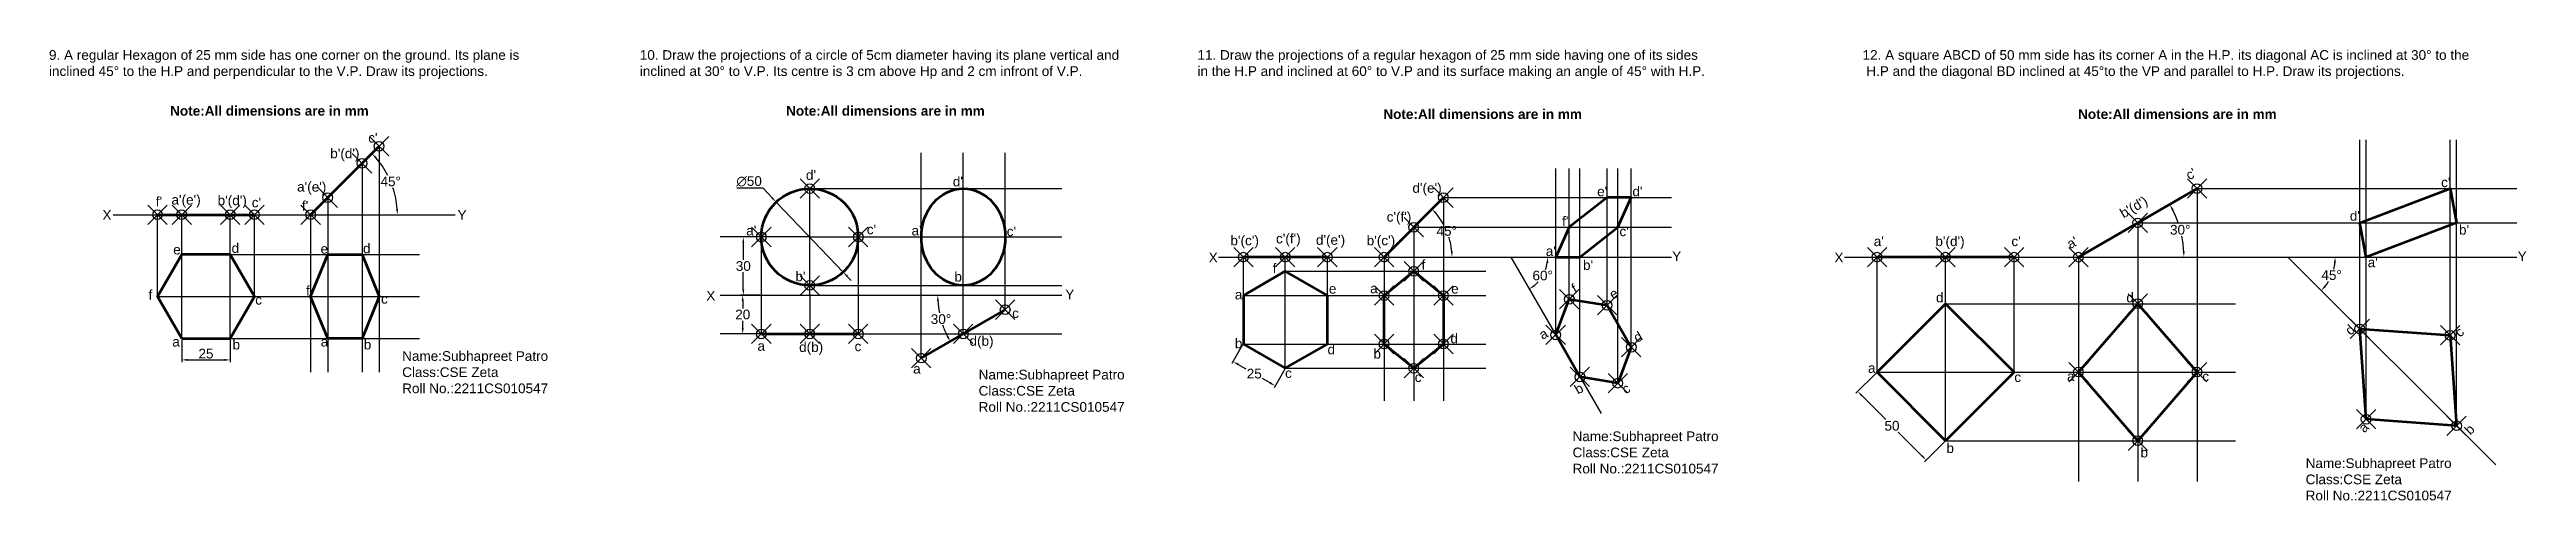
# Model space of a CAD drawing. Header units: millimetres. Extents: x 20 to 5851, y 4 to 239.
# Drawn here: x 3150 to 4428, y 4 to 237 of the extents above; entities that cross this region are included whole.
import ezdxf

# ---------------------------------------------------------------- set-up
doc = ezdxf.new("R2010")
doc.units = ezdxf.units.MM
doc.header["$PDMODE"] = 35
doc.header["$PDSIZE"] = 5
doc.styles.get("Standard").update_dxf_attribs({"font": 'arial.ttf'})
doc.dimstyles.new('ISO-25', dxfattribs={"dimtxt": 5, "dimasz": 3, "dimexe": 1.25, "dimexo": 0.625, "dimtad": 1, "dimtih": 1, "dimtoh": 1, "dimdec": 0, "dimtxsty": 'Standard', "dimcen": 2.5, "dimadec": 0, "dimazin": 0, "dimtfac": 1, "dimtdec": 0, "dimtmove": 0, "dimatfit": 3, "dimfxl": 1, "dimarcsym": 0})

msp = doc.modelspace()

# ---------------------------------------------------------------- texts
at = {"char_height": 5, "attachment_point": 1}
for s, width, insert in [('9. A regular Hexagon of 25 mm side has one corner on the ground. Its plane is \\Pinclined 45%%D to the H.P and perpendicular to the V.P. Draw its projections.', 318.064, (3150.1, 236.4)), ('10. Draw the projections of a circle of 5cm diameter having its plane vertical and \\Pinclined at 30%%D to V.P. Its centre is 3 cm above Hp and 2 cm infront of V.P.', 274.91, (3454.9, 236.4)), ('11. Draw the projections of a regular hexagon of 25 mm side having one of its sides \\Pin the H.P and inclined at 60%%D to V.P and its surface making an angle of 45%%D with H.P.', 280.104, (3742.6, 236.4)), ('12. A square ABCD of 50 mm side has its corner A in the H.P. its diagonal AC is inclined at 30%%D to the\\P H.P and the diagonal BD inclined at 45%%Dto the VP and parallel to H.P. Draw its projections.', 344.859, (4085.7, 236.4)), ('{\\fArial|b1|i0|c0|p34;Note:All dimensions are in mm}', 127.53, (3212.6, 207.6)), ('{\\fArial|b1|i0|c0|p34;Note:All dimensions are in mm}', 127.53, (3530.4, 207.6)), ('{\\fArial|b1|i0|c0|p34;Note:All dimensions are in mm}', 127.53, (3838.5, 205.9)), ('{\\fArial|b1|i0|c0|p34;Note:All dimensions are in mm}', 127.53, (4196.9, 205.9)), ("c'", 12.934, (3314.8, 193.7)), ("b'(d')", 19.807, (3295.2, 185.6)), ("a'(e')", 25.613, (3278.1, 168.4)), ("d'", 6.403, (3540.6, 174.5)), ("d'", 6.403, (3616.4, 171.1)), ("d'(e')", 20.67, (3853.5, 167.8)), ("d'", 8.741, (3967, 166)), ("c'", 12.954, (4384.2, 170.7)), ('X', 4.583, (3177.7, 153.9)), ("f' ", 22.315, (3205.2, 160.8)), ("a'(e')", 25.613, (3213.3, 161.7)), ("b'(d')", 19.807, (3237.1, 161.4)), ("c'", 12.934, (3254.7, 160.3)), ("f' ", 22.315, (3280.6, 158.6)), ('Y', 9.776, (3360.9, 153.9)), ("e'", 10.026, (3948.8, 166)), ("d'", 8.741, (4337.1, 153.4)), ("a'", 6.403, (3509.8, 145.8)), ("c'", 6.403, (3572, 146.4)), ("a'", 6.403, (3595.1, 145.8)), ("c'", 6.403, (3644.2, 145.4)), ("b'(c')", 18.612, (3759.6, 140.7)), ("c'(f')", 23.01, (3783.1, 141.7)), ("d'(e')", 20.67, (3803.7, 141)), ("b'(c')", 18.612, (3829.9, 140.7)), ("c'(f')", 23.01, (3840.2, 152.9)), ("f'", 9.3, (3930.7, 150.6)), ("c'", 12.954, (3960.3, 145.4)), ("b'(d')", 23.01, (4123.3, 140.3)), ("b'", 10.489, (4393.4, 146.2)), ('\\pxt0;e', 41.024, (3214.2, 136)), ('\\pxt0;d', 41.024, (3244.3, 136.8)), ('\\pxt0;e', 41.024, (3290.2, 136.4)), ('\\pxt0;d', 41.024, (3312.1, 136.6)), ('X', 4.583, (3748.4, 131.9)), ('f', 9.3, (3858.2, 128.2)), ("a'", 11.911, (3922.3, 135.2)), ("b'", 10.489, (3941.5, 128)), ('Y', 9.776, (3987.5, 132.6)), ('X', 4.583, (4071.2, 131.9)), ("a'", 23.01, (4091.5, 140.3)), ("c'", 23.01, (4162.5, 140.3)), ("a'", 11.911, (4346.3, 129.4)), ('Y', 9.776, (4423.7, 132.6)), ('\\pxt0;f', 41.024, (3282.7, 114.8)), ("b'", 6.403, (3535.2, 122.2)), ("b'", 6.403, (3617.2, 122)), ('f', 9.3, (3781.4, 126.4)), ('\\pxt0;f', 41.024, (3201.5, 112.7)), ('\\pxt0;c', 41.024, (3256.5, 110.1)), ('\\pxt0;c', 41.024, (3321.4, 110.6)), ('X', 4.583, (3489.2, 112.2)), ('Y', 9.776, (3674.4, 112.9)), ('a', 11.911, (3761.9, 112.8)), ('e', 10.026, (3810.4, 115.8)), ('a', 11.911, (3831.7, 116)), ('e', 10.026, (3873.5, 115.8)), ('d', 8.741, (4123.6, 111.3)), ('d', 8.741, (4221.8, 111.3)), ('c', 6.403, (3647, 103.2)), ('d', 8.741, (3873.1, 90.2)), ('\\pxt0;a', 41.024, (3213.7, 88.5)), ('\\pxt0;b', 41.024, (3244.8, 87)), ('\\pxt0;a', 41.024, (3290.3, 88.5)), ('\\pxt0;b', 41.024, (3312.5, 87)), ('Name:Subhapreet Patro\\PClass:CSE Zeta\\PRoll No.:2211CS010547', 93.373, (3332.3, 81.1)), ('a', 6.403, (3515.6, 86.3)), ('d(b)', 6.403, (3537.1, 85.7)), ('c', 6.403, (3565.7, 86.1)), ('d(b)', 6.403, (3625, 88.9)), ('b', 10.489, (3761.9, 87.6)), ('d', 8.741, (3809.7, 84.5)), ('b', 10.489, (3833.4, 82.3)), ('a', 6.403, (3595.9, 74.5)), ('Name:Subhapreet Patro\\PClass:CSE Zeta\\PRoll No.:2211CS010547', 93.373, (3629.7, 71.5)), ('c', 12.954, (3787.8, 72.3)), ('c', 12.954, (3854.7, 70.2)), ('a', 11.911, (4088.5, 74.9)), ('c', 12.954, (4164, 70.2)), ('a', 11.911, (4191.2, 70.7)), ('c', 12.954, (4261, 70.6)), ('Name:Subhapreet Patro\\PClass:CSE Zeta\\PRoll No.:2211CS010547', 93.373, (3936.1, 39.7)), ('b', 10.489, (4129, 33.6)), ('b', 10.489, (4229.1, 31.3)), ('Name:Subhapreet Patro\\PClass:CSE Zeta\\PRoll No.:2211CS010547', 93.373, (4314.3, 25.8))]:
    msp.add_mtext_dynamic_manual_height_columns(s, width=width, gutter_width=25, heights=[0], dxfattribs=dict(at, insert=insert))
for s, width, insert, rotation in [("c'", 23.01, (4251.8, 173.5), 30), ("b'(d')", 23.01, (4217.8, 153.9), 30), ("a'", 23.01, (4190.4, 138), 30), ('f', 9.3, (3934.9, 115.1), 30), ('e', 10.026, (3954.4, 112), 30), ('a', 11.911, (3918.1, 91.2), 30), ('d', 8.741, (3966.9, 89.7), 30), ('d', 8.741, (4334, 92.5), 45), ('c', 12.954, (4390.5, 91.5), 45), ('b', 10.489, (3936.4, 63), 30), ('c', 12.954, (3960.9, 63.1), 30), ('a', 11.911, (4341, 42.2), 45), ('b', 10.489, (4395.7, 41.1), 45)]:
    msp.add_mtext_dynamic_manual_height_columns(s, width=width, gutter_width=25, heights=[0], dxfattribs=dict(at, insert=insert, rotation=rotation))

# ---------------------------------------------------------------- blocks, each defined once
blk = doc.blocks.new('*D40')
at = {"color": 0, "lineweight": -2, "transparency": 16777216}
for start, end in [(26.97, 41.1552), (3.8448, 18.1703)]:
    blk.add_arc((3285.1, 151.5), 44.7, start, end, dxfattribs=at)
at = {"color": 0, "transparency": 16777216}
for points in [[(3318.4, 180.5), (3319.1, 181.2), (3316.7, 183.1)], [(3330.2, 154.5), (3329.2, 154.4), (3329.8, 151.5)]]:
    blk.add_solid(points, dxfattribs=at)
at = {"layer": 'Defpoints', "color": 0, "transparency": 16777216}
for p in [(3320.4, 186.8), (3328.3, 163), (3183.3, 151.5), (3285.1, 151.5), (3359.6, 151.5)]:
    blk.add_point(p, dxfattribs=at)
at = {"color": 0, "transparency": 16777216, "insert": (3326.4, 168.6), "char_height": 5, "attachment_point": 5}
blk.add_mtext('45°', dxfattribs=at)
blk = doc.blocks.new('*D41')
at = {"color": 0, "lineweight": -2, "transparency": 16777216}
for p, q in [((3218.6, 87), (3218.6, 75.4)), ((3243.6, 87), (3243.6, 75.4)), ((3221.6, 76.6), (3240.6, 76.6))]:
    blk.add_line(p, q, dxfattribs=at)
at = {"color": 0, "transparency": 16777216}
for points in [[(3221.6, 77.1), (3221.6, 76.1), (3218.6, 76.6)], [(3240.6, 77.1), (3240.6, 76.1), (3243.6, 76.6)]]:
    blk.add_solid(points, dxfattribs=at)
at = {"layer": 'Defpoints', "color": 0, "transparency": 16777216}
for p in [(3218.6, 87.7), (3243.6, 87.7), (3243.6, 76.6)]:
    blk.add_point(p, dxfattribs=at)
at = {"color": 0, "transparency": 16777216, "insert": (3231.1, 79.8), "char_height": 5, "attachment_point": 5}
blk.add_mtext('25', dxfattribs=at)
blk = doc.blocks.new('*D42')
at = {"color": 0, "lineweight": -2, "transparency": 16777216}
for start, end in [(183.5987, 191.0848), (198.9884, 206.4013)]:
    blk.add_arc((3656.4, 110), 47.8, start, end, dxfattribs=at)
at = {"color": 0, "transparency": 16777216}
for points in [[(3608.2, 107), (3609.2, 107), (3608.6, 110)], [(3614.1, 89), (3613.2, 88.5), (3615, 86.1)]]:
    blk.add_solid(points, dxfattribs=at)
at = {"layer": 'Defpoints', "color": 0, "transparency": 16777216}
for p in [(3496.4, 110), (3643.4, 102.5), (3672.6, 110), (3609.4, 101.7), (3600.1, 77.5)]:
    blk.add_point(p, dxfattribs=at)
at = {"color": 0, "transparency": 16777216, "insert": (3610.3, 97.6), "char_height": 5, "attachment_point": 5}
blk.add_mtext('30°', dxfattribs=at)
blk = doc.blocks.new('*D43')
at = {"color": 0, "lineweight": -2, "transparency": 16777216}
for p, q in [((3516.9, 110), (3506.8, 110)), ((3508, 107), (3508, 103.2)), ((3516.9, 90), (3506.8, 90)), ((3508, 93), (3508, 96.8))]:
    blk.add_line(p, q, dxfattribs=at)
at = {"color": 0, "transparency": 16777216}
for points in [[(3507.5, 107), (3508.5, 107), (3508, 110)], [(3507.5, 93), (3508.5, 93), (3508, 90)]]:
    blk.add_solid(points, dxfattribs=at)
at = {"layer": 'Defpoints', "color": 0, "transparency": 16777216}
for p in [(3517.6, 110), (3508, 90), (3517.6, 90)]:
    blk.add_point(p, dxfattribs=at)
at = {"color": 0, "transparency": 16777216, "insert": (3508, 100), "char_height": 5, "attachment_point": 5}
blk.add_mtext('20', dxfattribs=at)
blk = doc.blocks.new('*D44')
at = {"color": 0, "lineweight": -2, "transparency": 16777216}
for p, q in [((3516.9, 140), (3507, 140)), ((3508.3, 137), (3508.3, 128.2)), ((3508.3, 113), (3508.3, 121.8)), ((3516.9, 110), (3507, 110))]:
    blk.add_line(p, q, dxfattribs=at)
at = {"color": 0, "transparency": 16777216}
for points in [[(3507.8, 137), (3508.8, 137), (3508.3, 140)], [(3507.8, 113), (3508.8, 113), (3508.3, 110)]]:
    blk.add_solid(points, dxfattribs=at)
at = {"layer": 'Defpoints', "color": 0, "transparency": 16777216}
for p in [(3517.6, 140), (3508.3, 110), (3517.6, 110)]:
    blk.add_point(p, dxfattribs=at)
at = {"color": 0, "transparency": 16777216, "insert": (3508.3, 125), "char_height": 5, "attachment_point": 5}
blk.add_mtext('30', dxfattribs=at)
blk = doc.blocks.new('*D45')
at = {"color": 0, "lineweight": -2, "transparency": 16777216}
for p, q in [((3505, 165.4), (3518.3, 165.4)), ((3518.3, 165.4), (3523.2, 160.2)), ((3559.8, 121.9), (3525.3, 158)), ((3561.9, 119.7), (3564, 117.6))]:
    blk.add_line(p, q, dxfattribs=at)
at = {"color": 0, "transparency": 16777216}
for points in [[(3523.5, 160.5), (3522.8, 159.9), (3525.3, 158)], [(3562.3, 120.1), (3561.6, 119.4), (3559.8, 121.9)]]:
    blk.add_solid(points, dxfattribs=at)
at = {"layer": 'Defpoints', "color": 0, "transparency": 16777216}
for p in [(3525.3, 158), (3559.8, 121.9)]:
    blk.add_point(p, dxfattribs=at)
at = {"color": 0, "transparency": 16777216, "insert": (3511.3, 168.7), "char_height": 5, "attachment_point": 5}
blk.add_mtext('∅50', dxfattribs=at)
blk = doc.blocks.new('*D46')
at = {"color": 0, "lineweight": -2, "transparency": 16777216}
for p, q in [((3765.9, 84.3), (3760.4, 74.7)), ((3763.6, 74.2), (3767.6, 72)), ((3780.1, 64.7), (3776.1, 67)), ((3787.6, 71.8), (3782.1, 62.2))]:
    blk.add_line(p, q, dxfattribs=at)
at = {"color": 0, "transparency": 16777216}
for points in [[(3763.9, 74.7), (3763.4, 73.8), (3761, 75.7)], [(3780.3, 65.2), (3779.8, 64.3), (3782.7, 63.2)]]:
    blk.add_solid(points, dxfattribs=at)
at = {"layer": 'Defpoints', "color": 0, "transparency": 16777216}
for p in [(3766.3, 84.8), (3787.9, 72.3), (3782.7, 63.2)]:
    blk.add_point(p, dxfattribs=at)
at = {"color": 0, "transparency": 16777216, "insert": (3771.9, 69.5), "char_height": 5, "attachment_point": 5}
blk.add_mtext('25', dxfattribs=at)
blk = doc.blocks.new('*D47')
at = {"color": 0, "lineweight": -2, "transparency": 16777216}
for start, end in [(28.2348, 40.0929), (4.9071, 16.9946)]:
    blk.add_arc((3838.9, 129.6), 35, start, end, dxfattribs=at)
at = {"color": 0, "transparency": 16777216}
for points in [[(3865.3, 151.9), (3866, 152.6), (3863.6, 154.4)], [(3874.3, 132.7), (3873.3, 132.6), (3873.9, 129.6)]]:
    blk.add_solid(points, dxfattribs=at)
at = {"layer": 'Defpoints', "color": 0, "transparency": 16777216}
for p in [(3869.5, 160.3), (3753.4, 129.6), (3838.9, 129.6), (3872.7, 138.7), (3987.1, 129.6)]:
    blk.add_point(p, dxfattribs=at)
at = {"color": 0, "transparency": 16777216, "insert": (3871.2, 143.1), "char_height": 5, "attachment_point": 5}
blk.add_mtext('45°', dxfattribs=at)
blk = doc.blocks.new('*D48')
at = {"color": 0, "lineweight": -2, "transparency": 16777216}
for start, end in [(309.009, 318.2112), (340.5118, 350.991)]:
    blk.add_arc((3904.2, 129.6), 19.1, start, end, dxfattribs=at)
at = {"color": 0, "transparency": 16777216}
for points in [[(3922.6, 126.7), (3923.6, 126.6), (3923.3, 129.6)], [(3916.5, 114.4), (3915.9, 115.2), (3913.7, 113.1)]]:
    blk.add_solid(points, dxfattribs=at)
at = {"layer": 'Defpoints', "color": 0, "transparency": 16777216}
for p in [(3753.4, 129.6), (3904.2, 129.6), (3987.1, 129.6), (3918.8, 117.4), (3950.8, 48.9)]:
    blk.add_point(p, dxfattribs=at)
at = {"color": 0, "transparency": 16777216, "insert": (3920.7, 120.1), "char_height": 5, "attachment_point": 5}
blk.add_mtext('60°', dxfattribs=at)
blk = doc.blocks.new('*D49')
at = {"color": 0, "lineweight": -2, "transparency": 16777216}
for p, q in [((4092.8, 69.8), (4082.3, 59.4)), ((4085.3, 58.2), (4097.7, 45.8)), ((4116.4, 27), (4104.1, 39.4)), ((4128.1, 34.5), (4117.7, 24))]:
    blk.add_line(p, q, dxfattribs=at)
at = {"color": 0, "transparency": 16777216}
for points in [[(4085.7, 58.5), (4085, 57.8), (4083.2, 60.3)], [(4116.8, 27.4), (4116.1, 26.7), (4118.6, 24.9)]]:
    blk.add_solid(points, dxfattribs=at)
at = {"layer": 'Defpoints', "color": 0, "transparency": 16777216}
for p in [(4093.2, 70.3), (4128.5, 34.9), (4118.6, 24.9)]:
    blk.add_point(p, dxfattribs=at)
at = {"color": 0, "transparency": 16777216, "insert": (4100.9, 42.6), "char_height": 5, "attachment_point": 5}
blk.add_mtext('50', dxfattribs=at)
blk = doc.blocks.new('*D50')
at = {"color": 0, "lineweight": -2, "transparency": 16777216}
for start, end in [(18.4995, 26.8383), (3.1617, 11.5569)]:
    blk.add_arc((4197.1, 129.6), 54.4, start, end, dxfattribs=at)
at = {"color": 0, "transparency": 16777216}
for points in [[(4245.2, 154), (4246.1, 154.4), (4244.2, 156.8)], [(4251.9, 132.7), (4250.9, 132.6), (4251.5, 129.6)]]:
    blk.add_solid(points, dxfattribs=at)
at = {"layer": 'Defpoints', "color": 0, "transparency": 16777216}
for p in [(4258.3, 165), (4076.4, 129.6), (4197.1, 129.6), (4250.7, 139.1), (4423.2, 129.6)]:
    blk.add_point(p, dxfattribs=at)
at = {"color": 0, "transparency": 16777216, "insert": (4249.6, 143.7), "char_height": 5, "attachment_point": 5}
blk.add_mtext('30°', dxfattribs=at)
blk = doc.blocks.new('*D51')
at = {"color": 0, "lineweight": -2, "transparency": 16777216}
for start, end in [(322.0538, 329.1634), (345.3582, 352.9462)]:
    blk.add_arc((4305.2, 129.6), 24.4, start, end, dxfattribs=at)
at = {"color": 0, "transparency": 16777216}
for points in [[(4328.9, 126.7), (4329.9, 126.6), (4329.5, 129.6)], [(4324.8, 114.3), (4324, 115), (4322.4, 112.4)]]:
    blk.add_solid(points, dxfattribs=at)
at = {"layer": 'Defpoints', "color": 0, "transparency": 16777216}
for p in [(4076.4, 129.6), (4305.2, 129.6), (4423.2, 129.6), (4326.3, 117.5), (4412.4, 22.4)]:
    blk.add_point(p, dxfattribs=at)
at = {"color": 0, "transparency": 16777216, "insert": (4327.7, 120.3), "char_height": 5, "attachment_point": 5}
blk.add_mtext('45°', dxfattribs=at)

# ---------------------------------------------------------------- dimensions: what is measured, and where the dimension line sits
for base, line1, line2, picture, middle in [((3328.3, 163), ((3285.1, 151.5), (3320.4, 186.8)), ((3183.3, 151.5), (3359.6, 151.5)), '*D40', (3326.4, 168.6)), ((3872.7, 138.7), ((3869.5, 160.3), (3838.9, 129.6)), ((3753.4, 129.6), (3987.1, 129.6)), '*D47', (3871.2, 143.1)), ((4250.7, 139.1), ((4258.3, 165), (4197.1, 129.6)), ((4076.4, 129.6), (4423.2, 129.6)), '*D50', (4249.6, 143.7)), ((3918.8, 117.4), ((3753.4, 129.6), (3987.1, 129.6)), ((3904.2, 129.6), (3950.8, 48.9)), '*D48', (3920.7, 120.1)), ((4326.3, 117.5), ((4076.4, 129.6), (4423.2, 129.6)), ((4305.2, 129.6), (4412.4, 22.4)), '*D51', (4327.7, 120.3)), ((3609.4, 101.7), ((3600.1, 77.5), (3643.4, 102.5)), ((3496.4, 110), (3672.6, 110)), '*D42', (3610.3, 97.6))]:
    dim = msp.add_angular_dim_2l(base=base, line1=line1, line2=line2, dimstyle='ISO-25')
    dim.commit()
    dim.dimension.update_dxf_attribs({"geometry": picture, "text_midpoint": middle})
dim = msp.add_diameter_dim_2p(p1=(3559.8, 121.9), p2=(3525.3, 158), dimstyle='ISO-25')
dim.commit()
dim.dimension.update_dxf_attribs({"geometry": '*D45', "text_midpoint": (3511.3, 165.4), "dimtype": 163})
for p1, p2, distance, picture, middle in [((3517.6, 140), (3517.6, 110), -9.3, '*D44', (3508.3, 125)), ((3517.6, 110), (3517.6, 90), -9.5, '*D43', (3508, 100)), ((3218.6, 87.7), (3243.6, 87.7), -11, '*D41', (3231.1, 79.8)), ((3766.3, 84.8), (3787.9, 72.3), -10.4, '*D46', (3771.9, 69.5)), ((4093.2, 70.3), (4128.5, 34.9), -14.1, '*D49', (4100.9, 42.6))]:
    dim = msp.add_aligned_dim(p1=p1, p2=p2, distance=distance, dimstyle='ISO-25')
    dim.commit()
    dim.dimension.update_dxf_attribs({"geometry": picture, "text_midpoint": middle})

# ---------------------------------------------------------------- linework, layer by layer
at = {"lineweight": 53}
for p, q in [((3285.1, 151.5), (3320.4, 186.8)), ((3869.5, 160.3), (3838.9, 129.6)), ((4258.3, 165), (4197.1, 129.6)), ((3206.1, 151.5), (3256.1, 151.5)), ((3809.6, 129.6), (3766.3, 129.6)), ((4163.9, 129.6), (4093.2, 129.6)), ((3600.1, 77.5), (3643.4, 102.5)), ((3517.6, 90), (3567.6, 90))]:
    msp.add_line(p, q, dxfattribs=at)
for p, q in [((3320.4, 186.8), (3320.4, 70.3)), ((3600.1, 77.5), (3600.1, 183.4)), ((3621.8, 90), (3621.8, 183.4)), ((3643.4, 102.5), (3643.4, 183.4)), ((4342.2, 92.6), (4342.2, 190.1)), ((4345.5, 46), (4345.5, 190.1)), ((4388.8, 89.3), (4388.8, 190.1)), ((4392.2, 42.6), (4392.2, 190.1)), ((3311.6, 178), (3311.6, 70.3)), ((3927.4, 89.5), (3927.4, 175.4)), ((3934.4, 107.9), (3934.4, 175.4)), ((3939.9, 67.8), (3939.9, 175.4)), ((3953.9, 104.8), (3953.9, 175.4)), ((3959.4, 64.6), (3959.4, 175.4)), ((3966.4, 83.1), (3966.4, 175.4)), ((3293.9, 160.3), (3293.9, 70.3)), ((3542.6, 140), (3542.6, 165)), ((3542.6, 165), (3672.6, 165)), ((3869.5, 160.3), (3869.5, 55.4)), ((3869.5, 160.3), (3987.1, 160.3)), ((4258.3, 165), (4258.3, 13.8)), ((4258.3, 165), (4423.2, 165)), ((3183.3, 151.5), (3359.6, 151.5)), ((3206.1, 109.3), (3206.1, 151.5)), ((3218.6, 87.7), (3218.6, 151.5)), ((3243.6, 87.7), (3243.6, 151.5)), ((3256.1, 109.3), (3256.1, 151.5)), ((3285.1, 151.5), (3285.1, 70.3)), ((3854.2, 145), (3854.2, 55.4)), ((3854.2, 145), (3987.1, 145)), ((4227.7, 147.3), (4227.7, 13.8)), ((4227.7, 147.3), (4423.2, 147.3)), ((3218.6, 131), (3341.2, 131)), ((3542.6, 140), (3496.4, 140)), ((3517.6, 140), (3517.6, 90)), ((3542.6, 110), (3542.6, 140)), ((3542.6, 140), (3672.6, 140)), ((3567.6, 140), (3567.6, 90)), ((3753.4, 129.6), (3987.1, 129.6)), ((3766.3, 109.8), (3766.3, 129.6)), ((3787.9, 72.3), (3787.9, 129.6)), ((3809.6, 109.8), (3809.6, 129.6)), ((3838.9, 129.6), (3838.9, 55.4)), ((3904.2, 129.6), (3950.8, 48.9)), ((4076.4, 129.6), (4423.2, 129.6)), ((4093.2, 70.3), (4093.2, 129.6)), ((4128.5, 34.9), (4128.5, 129.6)), ((4163.9, 70.3), (4163.9, 129.6)), ((4197.1, 129.6), (4197.1, 13.8)), ((4305.2, 129.6), (4412.4, 22.4)), ((3787.9, 122.3), (3891.3, 122.3)), ((3206.1, 109.3), (3341.2, 109.3)), ((3496.4, 110), (3672.6, 110)), ((3542.6, 115), (3672.6, 115)), ((3542.6, 110), (3542.6, 90)), ((3766.3, 109.8), (3891.3, 109.8)), ((4128.5, 105.6), (4278.2, 105.6)), ((3542.6, 90), (3496.4, 90)), ((3542.6, 90), (3672.6, 90)), ((3218.6, 87.7), (3341.2, 87.7)), ((3766.3, 84.8), (3891.3, 84.8)), ((3787.9, 72.3), (3891.3, 72.3)), ((4093.2, 70.3), (4278.2, 70.3)), ((4128.5, 34.9), (4278.2, 34.9))]:
    msp.add_line(p, q)
for points in [[(3927.4, 129.6), (3939.9, 129.6), (3959.4, 145), (3966.4, 160.3), (3953.9, 160.3), (3934.4, 145), (3927.4, 129.6)], [(4345.5, 129.6), (4342.2, 147.3), (4388.8, 165), (4392.2, 147.3), (4345.5, 129.6)], [(3285.1, 109.3), (3293.9, 131), (3311.6, 131), (3320.4, 109.3), (3311.6, 87.7), (3293.9, 87.7), (3285.1, 109.3)], [(3838.9, 109.8), (3854.2, 122.3), (3869.5, 109.8), (3869.5, 84.8), (3854.2, 72.3), (3838.9, 84.8), (3838.9, 109.8)], [(3927.4, 89.5), (3934.4, 107.9), (3953.9, 104.8), (3966.4, 83.1), (3959.4, 64.6), (3939.9, 67.8), (3927.4, 89.5)], [(4197.1, 70.3), (4227.7, 105.6), (4258.3, 70.3), (4227.7, 34.9), (4197.1, 70.3)], [(4345.5, 46), (4342.2, 92.6), (4388.8, 89.3), (4392.2, 42.6), (4345.5, 46)]]:
    msp.add_lwpolyline(points, dxfattribs=at)
for points in [[(3218.6, 87.7), (3243.6, 87.7), (3256.1, 109.3), (3243.6, 131), (3218.6, 131), (3206.1, 109.3)], [(3766.3, 109.8), (3766.3, 84.8), (3787.9, 72.3), (3809.6, 84.8), (3809.6, 109.8), (3787.9, 122.3)], [(4128.5, 34.9), (4163.9, 70.3), (4128.5, 105.6), (4093.2, 70.3)]]:
    msp.add_lwpolyline(points, close=True, dxfattribs=at)
msp.add_circle((3542.6, 140), 25, dxfattribs=at)
msp.add_ellipse((3621.8, 140), major_axis=(0, -25), ratio=0.866025, dxfattribs=at)
for p in [(3320.4, 186.8), (3311.6, 178), (3293.9, 160.3), (3542.6, 165), (3869.5, 160.3), (4258.3, 165), (3206.1, 151.5), (3218.6, 151.5), (3243.6, 151.5), (3256.1, 151.5), (3285.1, 151.5), (4227.7, 147.3), (3517.6, 140), (3567.6, 140), (3854.2, 145), (3766.3, 129.6), (3787.9, 129.6), (3809.6, 129.6), (3838.9, 129.6), (4093.2, 129.6), (4128.5, 129.6), (4163.9, 129.6), (4197.1, 129.6), (3542.6, 115), (3854.2, 122.3), (3643.4, 102.5), (3838.9, 109.8), (3869.5, 109.8), (3934.4, 107.9), (3953.9, 104.8), (4227.7, 105.6), (3517.6, 90), (3542.6, 90), (3567.6, 90), (3621.8, 90), (3838.9, 84.8), (3869.5, 84.8), (3927.4, 89.5), (3966.4, 83.1), (4342.2, 92.6), (4388.8, 89.3), (3600.1, 77.5), (3854.2, 72.3), (3939.9, 67.8), (3959.4, 64.6), (4197.1, 70.3), (4258.3, 70.3), (4345.5, 46), (4227.7, 34.9), (4392.2, 42.6)]:
    msp.add_point(p)

msp.set_redraw_order([(e.dxf.handle, doc.entitydb.next_handle()) for e in msp.query("TEXT MTEXT ATTDEF DIMENSION ARC_DIMENSION")])  # texts and dimensions are drawn at this point

doc.saveas('drawing.dxf')
